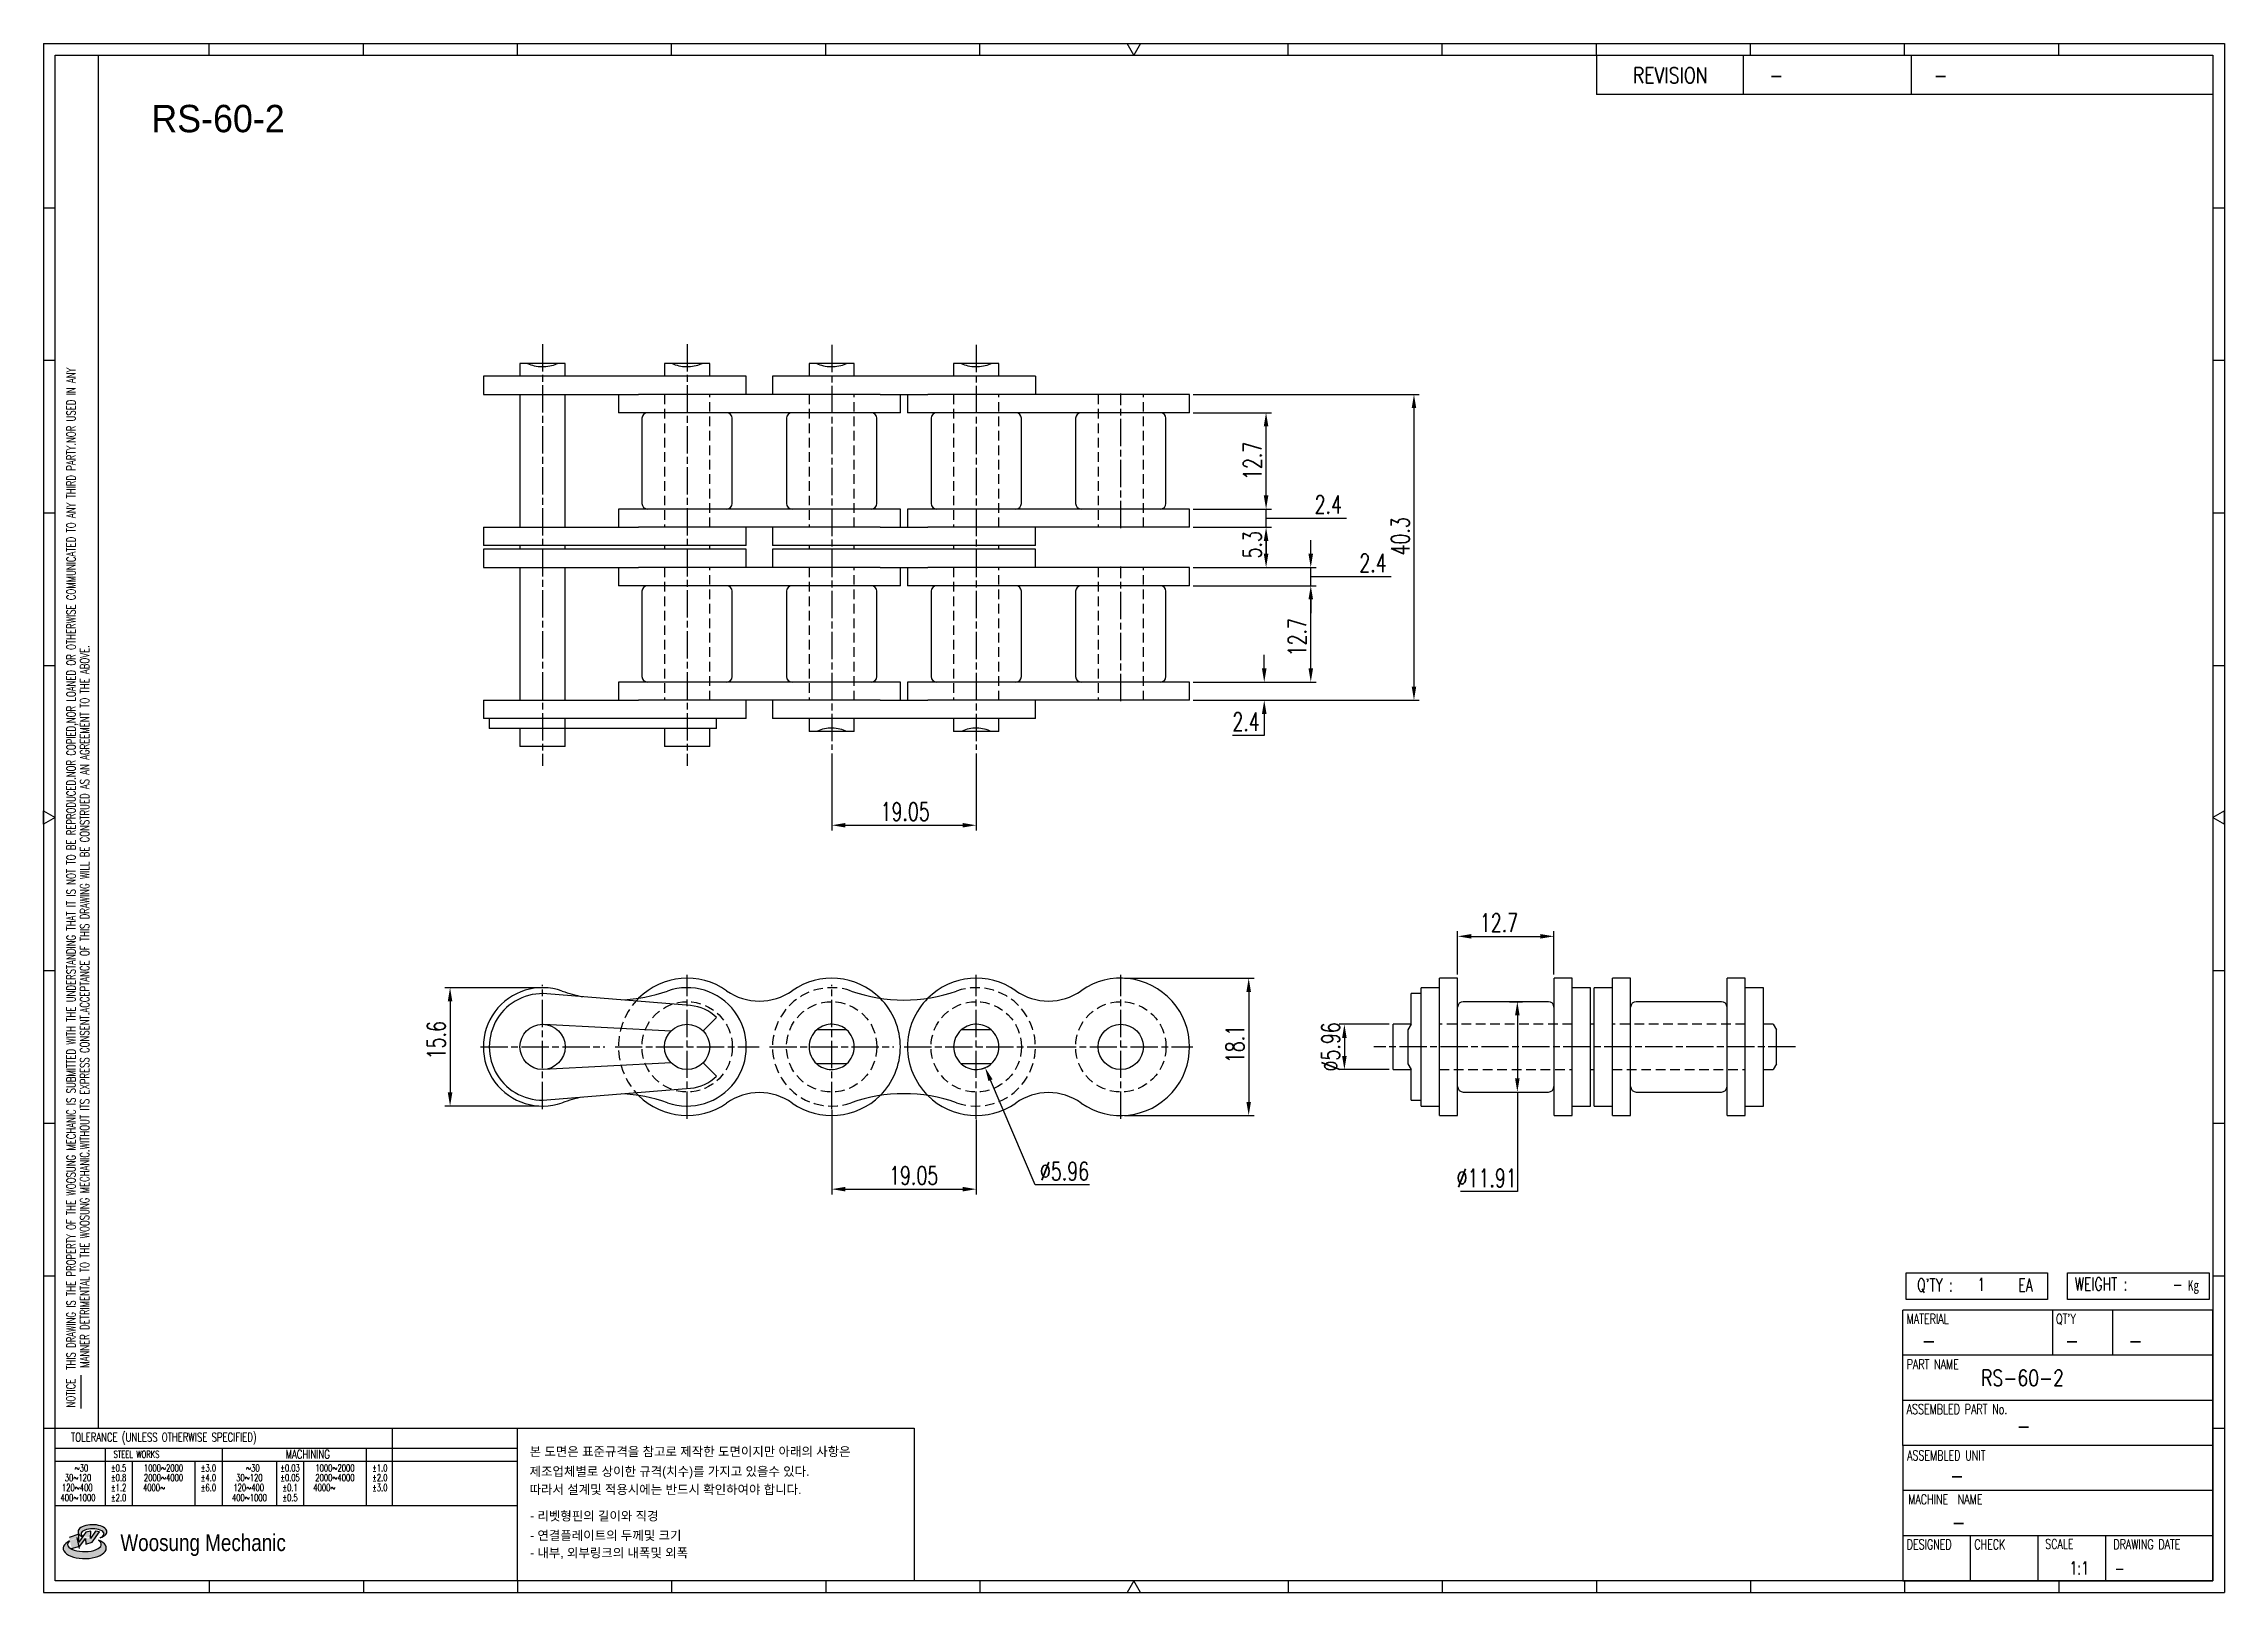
# Model space of a CAD drawing. Header units: millimetres. Extents: x 472 to 759, y -130 to 74.
import ezdxf
from ezdxf.enums import TextEntityAlignment as Align

# ---------------------------------------------------------------- set-up
doc = ezdxf.new("R2010")
doc.units = ezdxf.units.MM
doc.linetypes.add('AM_ISO08W050', pattern=[18, 12, -1.5, 3, -1.5])
doc.linetypes.add('HIDDEN', pattern=[9.525, 6.35, -3.175])
doc.layers.get('Defpoints').update_dxf_attribs({"color": 80})
doc.layers.add('CL1', color=140, linetype='AM_ISO08W050', lineweight=25)
for name, color, linetype in [('HID-01', 2, 'HIDDEN'), ('S-DIM', 7, 'Continuous'), ('TITLE', 7, 'Continuous'), ('도면레이아웃', 7, 'Continuous')]:
    doc.layers.add(name, color=color, linetype=linetype)
doc.styles.add('HAN', font='ROMANS.shx', dxfattribs={"width": 0.7, "bigfont": 'whgtxt.shx'})
doc.styles.add('HKD_ST2', font='romans.shx', dxfattribs={"width": 0.7, "height": 4, "bigfont": '@extfont2.shx'})
doc.styles.add('HSG', font='SIMPLEX.shx', dxfattribs={"width": 0.7, "bigfont": 'HSG.shx'})
doc.styles.add('MtXpl_', font='Gulim.ttf')
doc.styles.add('SLDTEXTSTYLE4', font='arial.ttf', dxfattribs={"width": 0.8})
doc.dimstyles.new('APP1.0', dxfattribs={"dimtxt": 2.4, "dimasz": 1.8, "dimexe": 0.7, "dimexo": 0.5, "dimgap": 0.6, "dimtad": 1, "dimtoh": 1, "dimrnd": 0.01, "dimzin": 9, "dimdsep": 46, "dimtxsty": 'HSG', "dimcen": 0, "dimclrd": 1, "dimclre": 1, "dimclrt": 256, "dimazin": 2, "dimtp": 1, "dimtm": 1, "dimtfac": 0.5, "dimtofl": 0, "dimtmove": 0, "dimatfit": 3, "dimfxl": 0, "dimtvp": 1, "dimtolj": 2, "dimlwd": -1, "dimlwe": -1, "dimarcsym": 0})

msp = doc.modelspace()

# ---------------------------------------------------------------- texts
at = {"color": 254, "style": 'MtXpl_'}
msp.add_text('RS-60-2 ', height=3.6081, dxfattribs=at).set_placement((485.826, 62.507))
at = {"style": 'HAN', "width": 0.8}
msp.add_text('RS-60-2 ', height=2.0817, dxfattribs=at).set_placement((726.938, -102.69))
at = {"color": 140, "style": 'MtXpl_'}
for s, p in [('본 도면은 표준규격을 참고로 제작한 도면이지만 아래의 사항은', (535.669, -111.952)), ('제조업체별로 상이한 규격(치수)를 가지고 있을수 있다.', (535.669, -114.569)), ('따라서 설계및 적용시에는 반드시 확인하여야 합니다.', (535.669, -116.954)), ('- 리벳형핀의 길이와 직경', (535.735, -120.445)), ('- 연결플레이트의 두께및 크기', (535.735, -123.005)), ('- 내부, 외부링크의 내폭및 외폭', (535.735, -125.302))]:
    msp.add_text(s, height=1.2027, dxfattribs=at).set_placement(p)

# ---------------------------------------------------------------- blocks, each defined once
blk = doc.blocks.new('MAST')
at = {"layer": '도면레이아웃'}
h = blk.add_hatch(color=10, dxfattribs=at)
h.paths.add_polyline_path([(1.544, 35.177), (1.554, 34.966), (1.779, 35.034), (2.054, 35.422), (1.908, 35.446), (1.728, 35.167), (1.741, 35.439), (1.547, 35.405), (1.292, 35.041), (1.295, 35.33), (0.943, 35.208), (1.03, 34.8), (1.336, 34.885)])
edge = h.paths.add_edge_path()
edge.add_ellipse((1.795, 35.421), major_axis=(-0.53, 0), ratio=0.487785, start_angle=122.36065, end_angle=403.39574)
edge.add_line((1.411, 35.244), (1.419, 35.261))
edge.add_ellipse((1.798, 35.344), major_axis=(-0.423, 0), ratio=0.444396, start_angle=131.58977, end_angle=386.19408, ccw=False)
edge = h.paths.add_edge_path()
edge.add_ellipse((1.512, 34.815), major_axis=(-0.793, 0), ratio=0.480113, start_angle=314.67633, end_angle=590.85213)
edge.add_ellipse((1.501, 34.958), major_axis=(-0.62, 0), ratio=0.43311, start_angle=331.7024, end_angle=574.42495, ccw=False)
at = {"color": 140}
for p, q in [((0, 90.118), (80.15, 90.118)), ((0, 90.118), (0, 33.191)), ((80.15, 90.118), (80.15, 33.191)), ((57.068, 89.693), (57.068, 88.246)), ((62.47, 89.693), (62.47, 88.246)), ((68.635, 89.693), (68.635, 88.246)), ((79.725, 88.246), (57.068, 88.246)), ((68.449, 43.961), (68.449, 44.936)), ((68.449, 44.936), (73.654, 44.936)), ((73.654, 44.936), (73.654, 43.961)), ((74.39, 43.961), (74.39, 44.936)), ((74.39, 44.936), (79.595, 44.936)), ((79.595, 44.936), (79.595, 43.961)), ((68.336, 38.59), (68.336, 43.563)), ((79.725, 43.563), (68.336, 43.563)), ((73.654, 43.961), (68.449, 43.961)), ((73.827, 43.563), (73.827, 41.905)), ((79.595, 43.961), (74.39, 43.961)), ((76.037, 43.563), (76.037, 41.905)), ((79.725, 38.59), (79.725, 43.563)), ((79.725, 41.905), (68.336, 41.905)), ((79.725, 40.248), (68.336, 40.248)), ((68.336, 38.59), (68.336, 33.616)), ((79.725, 38.59), (68.336, 38.59)), ((79.725, 33.616), (79.725, 38.59)), ((79.725, 36.932), (68.336, 36.932)), ((79.725, 35.274), (68.336, 35.274)), ((70.822, 33.616), (70.822, 35.274)), ((73.309, 33.616), (73.309, 35.274)), ((75.796, 33.616), (75.796, 35.274)), ((0, 33.191), (80.15, 33.191)), ((68.336, 33.616), (79.725, 33.616))]:
    blk.add_line(p, q, dxfattribs=at)
for p, q in [((6.089, 89.693), (6.089, 90.118)), ((11.753, 89.693), (11.753, 90.118)), ((17.418, 89.693), (17.418, 90.118)), ((23.082, 89.693), (23.082, 90.118)), ((28.746, 89.693), (28.746, 90.118)), ((34.411, 89.693), (34.411, 90.118)), ((45.739, 89.693), (45.739, 90.118)), ((51.404, 89.693), (51.404, 90.118)), ((57.068, 89.693), (57.068, 90.118)), ((62.732, 89.693), (62.732, 90.118)), ((68.397, 89.693), (68.397, 90.118)), ((74.061, 89.693), (74.061, 90.118)), ((0, 84.085), (0.425, 84.085)), ((79.725, 84.085), (80.15, 84.085)), ((0, 78.478), (0.425, 78.478)), ((79.725, 78.478), (80.15, 78.478)), ((0, 72.87), (0.425, 72.87)), ((79.725, 72.87), (80.15, 72.87)), ((0, 67.262), (0.425, 67.262)), ((79.725, 67.262), (80.15, 67.262)), ((0, 56.047), (0.425, 56.047)), ((79.725, 56.047), (80.15, 56.047)), ((0, 50.439), (0.425, 50.439)), ((79.725, 50.439), (80.15, 50.439)), ((0, 44.832), (0.425, 44.832)), ((79.725, 44.832), (80.15, 44.832)), ((1.377, 39.947), (1.377, 41.174)), ((0, 39.224), (0.425, 39.224)), ((79.725, 39.224), (80.15, 39.224)), ((6.089, 33.616), (6.089, 33.191)), ((11.753, 33.616), (11.753, 33.191)), ((17.418, 33.616), (17.418, 33.191)), ((23.082, 33.616), (23.082, 33.191)), ((28.746, 33.616), (28.746, 33.191)), ((34.411, 33.616), (34.411, 33.191)), ((45.739, 33.616), (45.739, 33.191)), ((51.404, 33.616), (51.404, 33.191)), ((57.068, 33.616), (57.068, 33.191)), ((62.732, 33.616), (62.732, 33.191)), ((68.397, 33.616), (68.397, 33.191)), ((74.061, 33.616), (74.061, 33.191))]:
    blk.add_line(p, q)
at = {"color": 2}
for p, q in [((2.017, 39.224), (2.017, 89.693)), ((0.425, 39.224), (17.418, 39.224)), ((0.425, 38.487), (17.418, 38.487)), ((2.257, 38.487), (2.257, 36.382)), ((6.557, 38.5), (6.557, 36.382)), ((11.857, 38.487), (11.857, 36.382)), ((12.816, 39.224), (12.816, 36.382)), ((17.418, 33.616), (17.418, 39.224)), ((0.425, 38.012), (17.418, 38.012)), ((3.257, 38.012), (3.257, 36.382)), ((5.557, 38.012), (5.557, 36.382)), ((8.557, 38.012), (8.557, 36.382)), ((9.557, 38.026), (9.557, 36.382)), ((0.425, 36.382), (17.418, 36.382))]:
    blk.add_line(p, q, dxfattribs=at)
for points in [[(40.075, 89.693), (39.83, 90.118), (40.32, 90.118)], [(0.425, 61.679), (0, 61.433), (0, 61.924)], [(79.725, 61.679), (80.15, 61.433), (80.15, 61.924)], [(40.075, 33.616), (39.83, 33.191), (40.32, 33.191)]]:
    blk.add_lwpolyline(points, close=True)
at = {"color": 140}
blk.add_lwpolyline([(0.425, 89.693), (79.725, 89.693), (79.725, 33.616), (0.425, 33.616)], close=True, dxfattribs=at)
at = {"layer": '도면레이아웃'}
for p, q in [((1.295, 35.33), (0.943, 35.208)), ((1.547, 35.405), (1.292, 35.041)), ((1.292, 35.041), (1.295, 35.33)), ((1.741, 35.439), (1.547, 35.405)), ((1.908, 35.446), (1.728, 35.167)), ((1.728, 35.167), (1.741, 35.439)), ((1.779, 35.034), (2.054, 35.422)), ((2.054, 35.422), (1.908, 35.446)), ((1.03, 34.8), (1.336, 34.885)), ((1.224, 35.208), (1.311, 34.8)), ((1.224, 35.208), (1.224, 35.208)), ((1.336, 34.885), (1.544, 35.177)), ((1.419, 35.261), (1.411, 35.244)), ((1.544, 35.177), (1.554, 34.966)), ((1.554, 34.966), (1.779, 35.034))]:
    blk.add_line(p, q, dxfattribs=at)
for centre, major_axis, ratio, start_param, end_param in [((1.795, 35.421), (-0.53, 0), 0.487785, 2.135596, 7.040584), ((1.798, 35.344), (-0.423, 0), 0.444396, 2.296675, 6.740358), ((1.512, 34.815), (-0.793, 0), 0.480113, 5.492138, 10.312315), ((1.501, 34.958), (-0.62, 0), 0.43311, 5.789299, 10.025607)]:
    blk.add_ellipse(centre, major_axis=major_axis, ratio=ratio, start_param=start_param, end_param=end_param, dxfattribs=at)
for s, height, style, width, p in [('REVISION', 0.5806, 'HAN', 0.8, (58.415, 88.664)), ('-', 0.581, 'HAN', 0.8, (63.426, 88.664)), ('-', 0.581, 'HAN', 0.8, (69.468, 88.664)), ("Q'TY : ", 0.4746, 'HKD_ST2', 0.7, (68.857, 44.253)), ('1', 0.475, 'HKD_ST2', 0.7, (71.071, 44.275)), ('EA', 0.4746, 'HKD_ST2', 0.7, (72.578, 44.253)), ('WEIGHT : ', 0.4746, 'HKD_ST2', 0.7, (74.65, 44.286)), ('-', 0.581, 'HAN', 0.8, (69.029, 42.157)), ('-', 0.581, 'HAN', 0.8, (74.289, 42.157)), ('-', 0.581, 'HAN', 0.8, (76.623, 42.157)), ('-', 0.581, 'HAN', 0.8, (72.515, 39.013)), ('-', 0.581, 'HAN', 0.8, (70.067, 37.189)), ('-', 0.581, 'HAN', 0.8, (70.126, 35.48)), ('1:1', 0.4746, 'HKD_ST2', 0.7, (74.458, 33.848)), ('-', 0.475, 'HKD_ST2', 0.7, (76.112, 33.837))]:
    blk.add_text(s, height=height, dxfattribs=dict(style=style, width=width)).set_placement(p)
at = {"color": 6, "style": 'HKD_ST2', "width": 0.7}
for s, p in [(' THIS DRAWING IS THE PROPERTY OF THE WOOSUNG MECHANIC IS SUBMITTED WITH THE UNDERSTANDING THAT IT IS NOT TO BE REPRODUCED.NOR COPIED,NOR LOANED OR OTHERWISE COMMUNICATED TO ANY THIRD PARTY.NOR USED IN ANY', (1.173, 41.217)), ('MANNER DETRIMENTAL TO THE WOOSUNG MECHANIC.WITHOUT ITS EXPRESS CONSENT.ACCEPTANCE OF THIS DRAWING WILL BE CONSTRUED AS AN AGREEMENT TO THE ABOVE.', (1.672, 41.447))]:
    blk.add_text(s, height=0.326266, rotation=90, dxfattribs=at).set_placement(p)
at = {"style": 'HKD_ST2', "width": 0.7}
blk.add_text('-', height=0.475, dxfattribs=at).set_placement((78.613, 44.286), align=Align.RIGHT)
at = {"color": 254, "style": 'HKD_ST2', "width": 0.7}
for s, height, p in [('MATERIAL', 0.3651, (68.474, 43.425)), ("QT'Y", 0.3651, (73.965, 43.425)), ('PART NAME', 0.3651, (68.474, 41.756)), ('ASSEMBLED PART No.', 0.36511, (68.474, 40.109)), ('ASSEMBLED UNIT', 0.36511, (68.49, 38.408)), ('MACHINE  NAME', 0.36511, (68.532, 36.794)), ('DESIGNED', 0.3651, (68.474, 35.136)), ('CHECK', 0.3651, (70.961, 35.136)), ('SCALE', 0.3651, (73.566, 35.153)), ('DRAWING DATE', 0.36511, (76.071, 35.141))]:
    blk.add_text(s, height=height, dxfattribs=at).set_placement(p, align=Align.TOP_LEFT)
at = {"style": 'HKD_ST2', "width": 0.7}
blk.add_text('NOTICE', height=0.3263, rotation=90, dxfattribs=at).set_placement((1.163, 39.988))
blk.add_text('TOLERANCE (UNLESS OTHERWISE SPECIFIED)', height=0.32627, dxfattribs=at).set_placement((4.417, 38.896), align=Align.MIDDLE_CENTER)
at = {"color": 4, "style": 'HKD_ST2', "width": 0.7}
for s, height, p in [('%%12630', 0.261, (1.389, 37.762)), ('1000%%1262000', 0.26101, (4.407, 37.762)), ('%%12630', 0.261, (7.689, 37.762)), ('1000%%1262000', 0.26101, (10.707, 37.762)), ('120%%126400', 0.26101, (1.237, 37.045)), ('30%%126120', 0.261, (1.263, 37.411)), ('4000%%126', 0.261, (4.061, 37.045)), ('2000%%1264000', 0.26101, (4.407, 37.411)), ('120%%126400', 0.26101, (7.537, 37.045)), ('30%%126120', 0.261, (7.563, 37.411)), ('4000%%126', 0.261, (10.321, 37.045)), ('2000%%1264000', 0.26101, (10.707, 37.411)), ('400%%1261000', 0.26101, (1.263, 36.67)), ('400%%1261000', 0.26101, (7.563, 36.67))]:
    blk.add_text(s, height=height, dxfattribs=at).set_placement(p, align=Align.MIDDLE_CENTER)
for s, height, p in [('%%P0.5', 0.261, (2.757, 37.762)), ('STEEL WORKS', 0.26101, (3.416, 38.268)), ('%%P3.0', 0.261, (6.057, 37.762)), ('%%P0.03', 0.261, (9.057, 37.762)), ('MACHINING', 0.3263, (9.707, 38.27)), ('%%P1.0', 0.261, (12.357, 37.762)), ('%%P0.8', 0.261, (2.757, 37.411)), ('%%P1.2', 0.261, (2.757, 37.045)), ('%%P4.0', 0.261, (6.057, 37.411)), ('%%P6.0', 0.261, (6.057, 37.045)), ('%%P0.05', 0.261, (9.057, 37.411)), ('%%P0.1', 0.261, (9.057, 37.045)), ('%%P2.0', 0.261, (12.357, 37.411)), ('%%P3.0', 0.261, (12.357, 37.045)), ('%%P2.0', 0.261, (2.757, 36.67)), ('%%P0.5', 0.261, (9.057, 36.67))]:
    blk.add_text(s, height=height, dxfattribs=at).set_placement(p, align=Align.MIDDLE)
at = {"color": 1, "style": 'SLDTEXTSTYLE4', "width": 0.8}
blk.add_text('Woosung Mechanic', height=0.61957, dxfattribs=at).set_placement((2.822, 34.711))
at = {"layer": 'TITLE', "width": 0.8}
blk.add_text('Kg', height=0.3789, dxfattribs=at).set_placement((78.807, 44.286))
blk = doc.blocks.new('*D2')
at = {"layer": 'Defpoints', "color": 0, "transparency": 16777216}
for p in [(622.63, -9.95), (632.48, -9.95), (622.63, -12.35)]:
    blk.add_point(p, dxfattribs=at)
at = {"layer": 'S-DIM', "color": 1, "transparency": 16777216}
for p, q in [((632.48, -8.15), (632.48, -6.35)), ((623.13, -9.95), (633.18, -9.95)), ((623.13, -12.35), (633.18, -12.35)), ((632.48, -14.15), (632.48, -16.98)), ((632.48, -16.98), (628.28, -16.98))]:
    blk.add_line(p, q, dxfattribs=at)
for points in [[(632.18, -8.15), (632.78, -8.15), (632.48, -9.95)], [(632.18, -14.15), (632.78, -14.15), (632.48, -12.35)]]:
    blk.add_solid(points, dxfattribs=at)
at = {"layer": 'S-DIM', "transparency": 16777216, "insert": (630.08, -15.18), "char_height": 2.4, "attachment_point": 5, "style": 'HSG'}
blk.add_mtext('\\A2;2.4', dxfattribs=at)
blk = doc.blocks.new('*D3')
at = {"layer": 'Defpoints', "color": 0, "transparency": 16777216}
for p in [(622.63, 2.75), (638.61, 2.75), (622.63, -9.95)]:
    blk.add_point(p, dxfattribs=at)
at = {"layer": 'S-DIM', "color": 1, "transparency": 16777216}
for p, q in [((623.13, 2.75), (639.31, 2.75)), ((638.61, -8.15), (638.61, 0.95)), ((623.13, -9.95), (639.31, -9.95))]:
    blk.add_line(p, q, dxfattribs=at)
for points in [[(638.31, 0.95), (638.91, 0.95), (638.61, 2.75)], [(638.31, -8.15), (638.91, -8.15), (638.61, -9.95)]]:
    blk.add_solid(points, dxfattribs=at)
at = {"layer": 'S-DIM', "transparency": 16777216, "insert": (636.81, -4.04), "char_height": 2.4, "attachment_point": 5, "rotation": 90, "style": 'HSG'}
blk.add_mtext('\\A2;12.7', dxfattribs=at)
blk = doc.blocks.new('*D4')
at = {"layer": 'Defpoints', "color": 0, "transparency": 16777216}
for p in [(622.63, 5.15), (638.61, 5.15), (622.63, 2.75)]:
    blk.add_point(p, dxfattribs=at)
at = {"layer": 'S-DIM', "color": 1, "transparency": 16777216}
for p, q in [((638.61, 6.95), (638.61, 8.75)), ((623.13, 5.15), (639.31, 5.15)), ((638.61, 2.75), (638.61, 5.15)), ((638.61, 3.95), (644.41, 3.95)), ((644.41, 3.95), (649.21, 3.95)), ((623.13, 2.75), (639.31, 2.75)), ((638.61, 0.95), (638.61, -0.85))]:
    blk.add_line(p, q, dxfattribs=at)
for points in [[(638.31, 6.95), (638.91, 6.95), (638.61, 5.15)], [(638.31, 0.95), (638.91, 0.95), (638.61, 2.75)]]:
    blk.add_solid(points, dxfattribs=at)
at = {"layer": 'S-DIM', "transparency": 16777216, "insert": (646.81, 5.75), "char_height": 2.4, "attachment_point": 5, "style": 'HSG'}
blk.add_mtext('\\A2;2.4', dxfattribs=at)
blk = doc.blocks.new('*D5')
at = {"layer": 'Defpoints', "color": 0, "transparency": 16777216}
for p in [(622.63, 10.45), (632.72, 10.45), (622.63, 5.15)]:
    blk.add_point(p, dxfattribs=at)
at = {"layer": 'S-DIM', "color": 1, "transparency": 16777216}
for p, q in [((623.13, 10.45), (633.42, 10.45)), ((632.72, 6.95), (632.72, 8.65)), ((623.13, 5.15), (633.42, 5.15))]:
    blk.add_line(p, q, dxfattribs=at)
for points in [[(632.42, 8.65), (633.02, 8.65), (632.72, 10.45)], [(632.42, 6.95), (633.02, 6.95), (632.72, 5.15)]]:
    blk.add_solid(points, dxfattribs=at)
at = {"layer": 'S-DIM', "transparency": 16777216, "insert": (630.92, 8.14), "char_height": 2.4, "attachment_point": 5, "rotation": 90, "style": 'HSG'}
blk.add_mtext('\\A2;5.3', dxfattribs=at)
blk = doc.blocks.new('*D6')
at = {"layer": 'Defpoints', "color": 0, "transparency": 16777216}
for p in [(622.63, 12.85), (632.72, 12.85), (622.63, 10.45)]:
    blk.add_point(p, dxfattribs=at)
at = {"layer": 'S-DIM', "color": 1, "transparency": 16777216}
for p, q in [((632.72, 14.65), (632.72, 16.45)), ((623.13, 12.85), (633.42, 12.85)), ((632.72, 10.45), (632.72, 12.85)), ((632.72, 11.65), (638.52, 11.65)), ((638.52, 11.65), (643.32, 11.65)), ((623.13, 10.45), (633.42, 10.45)), ((632.72, 8.65), (632.72, 6.85))]:
    blk.add_line(p, q, dxfattribs=at)
for points in [[(632.42, 14.65), (633.02, 14.65), (632.72, 12.85)], [(632.42, 8.65), (633.02, 8.65), (632.72, 10.45)]]:
    blk.add_solid(points, dxfattribs=at)
at = {"layer": 'S-DIM', "transparency": 16777216, "insert": (640.92, 13.45), "char_height": 2.4, "attachment_point": 5, "style": 'HSG'}
blk.add_mtext('\\A2;2.4', dxfattribs=at)
blk = doc.blocks.new('*D7')
at = {"layer": 'Defpoints', "color": 0, "transparency": 16777216}
for p in [(622.63, 25.55), (632.72, 25.55), (622.63, 12.85)]:
    blk.add_point(p, dxfattribs=at)
at = {"layer": 'S-DIM', "color": 1, "transparency": 16777216}
for p, q in [((623.13, 25.55), (633.42, 25.55)), ((632.72, 14.65), (632.72, 23.75)), ((623.13, 12.85), (633.42, 12.85))]:
    blk.add_line(p, q, dxfattribs=at)
for points in [[(632.42, 23.75), (633.02, 23.75), (632.72, 25.55)], [(632.42, 14.65), (633.02, 14.65), (632.72, 12.85)]]:
    blk.add_solid(points, dxfattribs=at)
at = {"layer": 'S-DIM', "transparency": 16777216, "insert": (630.92, 19.2), "char_height": 2.4, "attachment_point": 5, "rotation": 90, "style": 'HSG'}
blk.add_mtext('\\A2;12.7', dxfattribs=at)
blk = doc.blocks.new('*D8')
at = {"layer": 'Defpoints', "color": 0, "transparency": 16777216}
for p in [(622.63, 27.95), (622.63, -12.35), (652.21, -12.35)]:
    blk.add_point(p, dxfattribs=at)
at = {"layer": 'S-DIM', "color": 1, "transparency": 16777216}
for p, q in [((623.13, 27.95), (652.91, 27.95)), ((652.21, 26.15), (652.21, -10.55)), ((623.13, -12.35), (652.91, -12.35))]:
    blk.add_line(p, q, dxfattribs=at)
for points in [[(651.91, 26.15), (652.51, 26.15), (652.21, 27.95)], [(651.91, -10.55), (652.51, -10.55), (652.21, -12.35)]]:
    blk.add_solid(points, dxfattribs=at)
at = {"layer": 'S-DIM', "transparency": 16777216, "insert": (650.41, 9.25), "char_height": 2.4, "attachment_point": 5, "rotation": 90, "style": 'HSG'}
blk.add_mtext('\\A2;40.3', dxfattribs=at)
blk = doc.blocks.new('*D9')
at = {"layer": 'Defpoints', "color": 0, "transparency": 16777216}
for p in [(575.48, -18.88), (594.53, -18.88), (594.53, -28.82)]:
    blk.add_point(p, dxfattribs=at)
at = {"layer": 'S-DIM', "color": 1, "transparency": 16777216}
for p, q in [((575.48, -19.38), (575.48, -29.52)), ((594.53, -19.38), (594.53, -29.52)), ((577.28, -28.82), (592.73, -28.82))]:
    blk.add_line(p, q, dxfattribs=at)
for points in [[(577.28, -28.52), (577.28, -29.12), (575.48, -28.82)], [(592.73, -28.52), (592.73, -29.12), (594.53, -28.82)]]:
    blk.add_solid(points, dxfattribs=at)
at = {"layer": 'S-DIM', "transparency": 16777216, "insert": (585.16, -27.02), "char_height": 2.4, "attachment_point": 5, "style": 'HSG'}
blk.add_mtext('\\A2;19.05', dxfattribs=at)
blk = doc.blocks.new('*D10')
at = {"layer": 'Defpoints', "color": 0, "transparency": 16777216}
for p in [(575.48, -65.83), (594.53, -67.08), (594.53, -76.78)]:
    blk.add_point(p, dxfattribs=at)
at = {"layer": 'S-DIM', "color": 1, "transparency": 16777216}
for p, q in [((575.48, -66.33), (575.48, -77.48)), ((594.53, -67.58), (594.53, -77.48)), ((577.28, -76.78), (592.73, -76.78))]:
    blk.add_line(p, q, dxfattribs=at)
for points in [[(577.28, -76.48), (577.28, -77.08), (575.48, -76.78)], [(592.73, -76.48), (592.73, -77.08), (594.53, -76.78)]]:
    blk.add_solid(points, dxfattribs=at)
at = {"layer": 'S-DIM', "transparency": 16777216, "insert": (586.28, -74.98), "char_height": 2.4, "attachment_point": 5, "style": 'HSG'}
blk.add_mtext('\\A2;19.05', dxfattribs=at)
blk = doc.blocks.new('*D11')
at = {"layer": 'Defpoints', "color": 0, "transparency": 16777216}
for p in [(593.36, -55.29), (595.7, -60.77)]:
    blk.add_point(p, dxfattribs=at)
at = {"layer": 'S-DIM', "color": 1, "transparency": 16777216}
for p, q in [((602.28, -76.21), (596.4, -62.42)), ((609.44, -76.21), (602.28, -76.21))]:
    blk.add_line(p, q, dxfattribs=at)
blk.add_arc((594.53, -58.03), 2.98, 279.6414, 301.7962, dxfattribs=at)
blk.add_solid([(596.68, -62.31), (596.13, -62.54), (595.7, -60.77)], dxfattribs=at)
at = {"layer": 'S-DIM', "transparency": 16777216, "insert": (606.16, -74.41), "char_height": 2.4, "attachment_point": 5, "style": 'HSG'}
blk.add_mtext('\\A2;∅5.96', dxfattribs=at)
blk = doc.blocks.new('*D12')
at = {"layer": 'Defpoints', "color": 0, "transparency": 16777216}
for p in [(613.58, -48.98), (613.58, -67.08), (630.43, -67.08)]:
    blk.add_point(p, dxfattribs=at)
at = {"layer": 'S-DIM', "color": 1, "transparency": 16777216}
for p, q in [((614.08, -48.98), (631.13, -48.98)), ((630.43, -50.78), (630.43, -65.28)), ((614.08, -67.08), (631.13, -67.08))]:
    blk.add_line(p, q, dxfattribs=at)
for points in [[(630.13, -50.78), (630.73, -50.78), (630.43, -48.98)], [(630.13, -65.28), (630.73, -65.28), (630.43, -67.08)]]:
    blk.add_solid(points, dxfattribs=at)
at = {"layer": 'S-DIM', "transparency": 16777216, "insert": (628.63, -57.66), "char_height": 2.4, "attachment_point": 5, "rotation": 90, "style": 'HSG'}
blk.add_mtext('\\A2;18.1', dxfattribs=at)
blk = doc.blocks.new('*D13')
at = {"layer": 'Defpoints', "color": 0, "transparency": 16777216}
for p in [(537.38, -50.23), (525.19, -65.83), (537.38, -65.83)]:
    blk.add_point(p, dxfattribs=at)
at = {"layer": 'S-DIM', "color": 1, "transparency": 16777216}
for p, q in [((536.88, -50.23), (524.49, -50.23)), ((525.19, -52.03), (525.19, -64.03)), ((536.88, -65.83), (524.49, -65.83))]:
    blk.add_line(p, q, dxfattribs=at)
for points in [[(524.89, -52.03), (525.49, -52.03), (525.19, -50.23)], [(524.89, -64.03), (525.49, -64.03), (525.19, -65.83)]]:
    blk.add_solid(points, dxfattribs=at)
at = {"layer": 'S-DIM', "transparency": 16777216, "insert": (523.39, -57.15), "char_height": 2.4, "attachment_point": 5, "rotation": 90, "style": 'HSG'}
blk.add_mtext('\\A2;15.6', dxfattribs=at)
blk = doc.blocks.new('*D14')
at = {"layer": 'Defpoints', "color": 0, "transparency": 16777216}
for p in [(649.46, -55.05), (643.04, -61.01), (649.46, -61.01)]:
    blk.add_point(p, dxfattribs=at)
at = {"layer": 'S-DIM', "color": 1, "transparency": 16777216}
for p, q in [((648.96, -55.05), (642.34, -55.05)), ((643.04, -56.85), (643.04, -59.21)), ((648.96, -61.01), (642.34, -61.01))]:
    blk.add_line(p, q, dxfattribs=at)
for points in [[(642.74, -56.85), (643.34, -56.85), (643.04, -55.05)], [(642.74, -59.21), (643.34, -59.21), (643.04, -61.01)]]:
    blk.add_solid(points, dxfattribs=at)
at = {"layer": 'S-DIM', "transparency": 16777216, "insert": (641.24, -58.03), "char_height": 2.4, "attachment_point": 5, "rotation": 90, "style": 'HSG'}
blk.add_mtext('\\A2;%%c5.96', dxfattribs=at)
blk = doc.blocks.new('*D15')
at = {"layer": 'Defpoints', "color": 0, "transparency": 16777216}
for p in [(664.31, -52.07), (664.31, -63.98), (665.83, -63.98)]:
    blk.add_point(p, dxfattribs=at)
at = {"layer": 'S-DIM', "color": 1, "transparency": 16777216}
for p, q in [((664.81, -52.07), (666.53, -52.07)), ((665.83, -53.87), (665.83, -62.18)), ((664.81, -63.98), (666.53, -63.98)), ((665.83, -63.98), (665.83, -77.1)), ((665.83, -77.1), (658.35, -77.1))]:
    blk.add_line(p, q, dxfattribs=at)
for points in [[(665.53, -53.87), (666.13, -53.87), (665.83, -52.07)], [(665.53, -62.18), (666.13, -62.18), (665.83, -63.98)]]:
    blk.add_solid(points, dxfattribs=at)
at = {"layer": 'S-DIM', "transparency": 16777216, "insert": (661.79, -75.3), "char_height": 2.4, "attachment_point": 5, "style": 'HSG'}
blk.add_mtext('\\A2;%%c11.91', dxfattribs=at)
blk = doc.blocks.new('*D16')
at = {"layer": 'Defpoints', "color": 0, "transparency": 16777216}
for p in [(670.66, -43.46), (657.96, -48.98), (670.66, -48.98)]:
    blk.add_point(p, dxfattribs=at)
at = {"layer": 'S-DIM', "color": 1, "transparency": 16777216}
for p, q in [((657.96, -48.48), (657.96, -42.76)), ((670.66, -48.48), (670.66, -42.76)), ((659.76, -43.46), (668.86, -43.46))]:
    blk.add_line(p, q, dxfattribs=at)
for points in [[(659.76, -43.16), (659.76, -43.76), (657.96, -43.46)], [(668.86, -43.16), (668.86, -43.76), (670.66, -43.46)]]:
    blk.add_solid(points, dxfattribs=at)
at = {"layer": 'S-DIM', "transparency": 16777216, "insert": (663.41, -41.66), "char_height": 2.4, "attachment_point": 5, "style": 'HSG'}
blk.add_mtext('\\A2;12.7', dxfattribs=at)

# ---------------------------------------------------------------- dimensions: what is measured, and where the dimension line sits
at = {"layer": 'S-DIM'}
for base, p1, p2, picture, middle in [((652.213, -12.355), (622.626, 27.945), (622.626, -12.355), '*D8', (652.213, 9.254)), ((632.716, 10.445), (622.626, 5.145), (622.626, 10.445), '*D5', (632.716, 8.137)), ((638.613, 2.745), (622.626, -9.955), (622.626, 2.745), '*D3', (638.613, -4.037)), ((632.475, -9.955), (622.626, -12.355), (622.626, -9.955), '*D2', (630.075, -16.983)), ((525.186, -65.826), (537.376, -50.226), (537.376, -65.826), '*D13', (525.186, -57.15)), ((630.433, -67.076), (613.576, -48.976), (613.576, -67.076), '*D12', (630.433, -57.656))]:
    dim = msp.add_linear_dim(base=base, p1=p1, p2=p2, angle=90, dimstyle='APP1.0', dxfattribs=at)
    dim.commit()
    dim.dimension.update_dxf_attribs({"geometry": picture, "text_midpoint": middle, "dimtype": 128})
for base, p1, p2, picture, middle in [((632.716, 25.545), (622.626, 12.845), (622.626, 25.545), '*D7', (630.916, 19.195)), ((632.716, 12.845), (622.626, 10.445), (622.626, 12.845), '*D6', (639.116, 13.445)), ((638.613, 5.145), (622.626, 2.745), (622.626, 5.145), '*D4', (645.013, 5.745))]:
    dim = msp.add_linear_dim(base=base, p1=p1, p2=p2, angle=90, dimstyle='APP1.0', override={"dimtmove": 1}, dxfattribs=at)
    dim.commit()
    dim.dimension.update_dxf_attribs({"geometry": picture, "text_midpoint": middle})
for base, p1, p2, picture, middle in [((594.526, -28.816), (575.476, -18.88), (594.526, -18.88), '*D9', (585.162, -28.816)), ((670.662, -43.463), (657.962, -48.976), (670.662, -48.976), '*D16', (663.41, -43.463)), ((594.526, -76.775), (575.476, -65.826), (594.526, -67.076), '*D10', (586.281, -76.775))]:
    dim = msp.add_linear_dim(base=base, p1=p1, p2=p2, dimstyle='APP1.0', dxfattribs=at)
    dim.commit()
    dim.dimension.update_dxf_attribs({"geometry": picture, "text_midpoint": middle, "dimtype": 128})
for base, p1, p2, picture, middle in [((643.036, -61.006), (649.462, -55.046), (649.462, -61.006), '*D14', (643.036, -58.026)), ((665.83, -63.981), (664.312, -52.071), (664.312, -63.981), '*D15', (661.79, -77.097))]:
    dim = msp.add_linear_dim(base=base, p1=p1, p2=p2, angle=90, text='%%c<>', dimstyle='APP1.0', dxfattribs=at)
    dim.commit()
    dim.dimension.update_dxf_attribs({"geometry": picture, "text_midpoint": middle, "dimtype": 128})
dim = msp.add_diameter_dim_2p(p1=(593.357, -55.285), p2=(595.695, -60.767), dimstyle='APP1.0', dxfattribs=at)
dim.commit()
dim.dimension.update_dxf_attribs({"geometry": '*D11', "text_midpoint": (606.16, -76.206), "dimtype": 131})

# ---------------------------------------------------------------- linework, layer by layer
for p, q in [((534.396, 32.045), (534.396, 30.345)), ((540.356, 32.045), (534.396, 32.045)), ((535.405, 32.045), (535.607, 31.951)), ((535.607, 31.951), (535.823, 31.867)), ((535.823, 31.867), (536.051, 31.795)), ((536.051, 31.795), (536.288, 31.734)), ((536.288, 31.734), (536.534, 31.685)), ((536.534, 31.685), (536.787, 31.649)), ((536.787, 31.649), (537.043, 31.626)), ((537.043, 31.626), (537.303, 31.616)), ((537.303, 31.616), (537.563, 31.619)), ((537.563, 31.619), (537.821, 31.635)), ((537.821, 31.635), (538.076, 31.663)), ((538.076, 31.663), (538.326, 31.705)), ((538.326, 31.705), (538.569, 31.759)), ((538.569, 31.759), (538.802, 31.825)), ((538.802, 31.825), (539.025, 31.903)), ((539.025, 31.903), (539.235, 31.991)), ((539.235, 31.991), (539.347, 32.045)), ((540.356, 30.345), (540.356, 32.045)), ((553.446, 32.045), (553.446, 30.345)), ((559.406, 32.045), (553.446, 32.045)), ((554.455, 32.045), (554.657, 31.951)), ((554.657, 31.951), (554.873, 31.867)), ((554.873, 31.867), (555.101, 31.795)), ((555.101, 31.795), (555.338, 31.734)), ((555.338, 31.734), (555.584, 31.685)), ((555.584, 31.685), (555.837, 31.649)), ((555.837, 31.649), (556.093, 31.626)), ((556.093, 31.626), (556.353, 31.616)), ((556.353, 31.616), (556.613, 31.619)), ((556.613, 31.619), (556.871, 31.635)), ((556.871, 31.635), (557.126, 31.663)), ((557.126, 31.663), (557.376, 31.705)), ((557.376, 31.705), (557.619, 31.759)), ((557.619, 31.759), (557.852, 31.825)), ((557.852, 31.825), (558.075, 31.903)), ((558.075, 31.903), (558.285, 31.991)), ((558.285, 31.991), (558.397, 32.045)), ((559.406, 30.345), (559.406, 32.045)), ((572.496, 32.045), (572.496, 30.345)), ((578.456, 32.045), (572.496, 32.045)), ((573.505, 32.045), (573.707, 31.951)), ((573.707, 31.951), (573.923, 31.867)), ((573.923, 31.867), (574.151, 31.795)), ((574.151, 31.795), (574.388, 31.734)), ((574.388, 31.734), (574.634, 31.685)), ((574.634, 31.685), (574.887, 31.649)), ((574.887, 31.649), (575.143, 31.626)), ((575.143, 31.626), (575.403, 31.616)), ((575.403, 31.616), (575.663, 31.619)), ((575.663, 31.619), (575.921, 31.635)), ((575.921, 31.635), (576.176, 31.663)), ((576.176, 31.663), (576.426, 31.705)), ((576.426, 31.705), (576.669, 31.759)), ((576.669, 31.759), (576.902, 31.825)), ((576.902, 31.825), (577.125, 31.903)), ((577.125, 31.903), (577.335, 31.991)), ((577.335, 31.991), (577.447, 32.045)), ((578.456, 30.345), (578.456, 32.045)), ((591.546, 32.045), (591.546, 30.345)), ((597.506, 32.045), (591.546, 32.045)), ((592.555, 32.045), (592.757, 31.951)), ((592.757, 31.951), (592.973, 31.867)), ((592.973, 31.867), (593.201, 31.795)), ((593.201, 31.795), (593.438, 31.734)), ((593.438, 31.734), (593.684, 31.685)), ((593.684, 31.685), (593.937, 31.649)), ((593.937, 31.649), (594.193, 31.626)), ((594.193, 31.626), (594.453, 31.616)), ((594.453, 31.616), (594.713, 31.619)), ((594.713, 31.619), (594.971, 31.635)), ((594.971, 31.635), (595.226, 31.663)), ((595.226, 31.663), (595.476, 31.705)), ((595.476, 31.705), (595.719, 31.759)), ((595.719, 31.759), (595.952, 31.825)), ((595.952, 31.825), (596.175, 31.903)), ((596.175, 31.903), (596.385, 31.991)), ((596.385, 31.991), (596.497, 32.045)), ((597.506, 30.345), (597.506, 32.045)), ((564.226, 30.345), (529.576, 30.345)), ((529.576, 30.345), (529.576, 27.945)), ((564.226, 27.945), (564.226, 30.345)), ((602.326, 30.345), (567.676, 30.345)), ((567.676, 30.345), (567.676, 27.945)), ((602.326, 30.345), (602.326, 27.945)), ((529.576, 27.945), (550.038, 27.945)), ((534.396, 27.945), (534.396, 10.445)), ((540.356, 10.445), (540.356, 27.945)), ((547.376, 27.945), (547.376, 25.545)), ((581.864, 27.945), (550.038, 27.945)), ((581.864, 27.945), (588.138, 27.945)), ((584.526, 25.545), (584.526, 27.945)), ((585.476, 27.945), (585.476, 25.545)), ((622.626, 27.945), (588.138, 27.945)), ((622.626, 25.545), (622.626, 27.945)), ((584.526, 25.545), (547.376, 25.545)), ((550.471, 24.807), (550.471, 13.584)), ((562.381, 13.584), (562.381, 24.807)), ((569.521, 24.807), (569.521, 13.584)), ((581.431, 13.584), (581.431, 24.807)), ((622.626, 25.545), (585.476, 25.545)), ((588.571, 24.807), (588.571, 13.584)), ((600.481, 13.584), (600.481, 24.807)), ((607.621, 24.807), (607.621, 13.584)), ((619.531, 13.584), (619.531, 24.807)), ((584.526, 12.845), (547.376, 12.845)), ((547.376, 12.845), (547.376, 10.445)), ((584.526, 10.445), (584.526, 12.845)), ((622.626, 12.845), (585.476, 12.845)), ((585.476, 12.845), (585.476, 10.445)), ((622.626, 10.445), (622.626, 12.845)), ((529.576, 10.445), (550.038, 10.445)), ((529.576, 10.445), (529.576, 8.045)), ((581.864, 10.445), (550.038, 10.445)), ((564.226, 8.045), (564.226, 10.445)), ((567.676, 10.445), (567.676, 8.045)), ((581.864, 10.445), (588.138, 10.445)), ((622.626, 10.445), (588.138, 10.445)), ((602.326, 8.045), (602.326, 10.445)), ((564.226, 8.045), (529.576, 8.045)), ((564.226, 7.545), (529.576, 7.545)), ((529.576, 7.545), (529.576, 5.145)), ((534.396, 8.045), (534.396, 7.545)), ((540.356, 7.545), (540.356, 8.045)), ((553.446, 8.045), (553.446, 7.545)), ((559.406, 7.545), (559.406, 8.045)), ((564.226, 5.145), (564.226, 7.545)), ((602.326, 8.045), (567.676, 8.045)), ((602.326, 7.545), (567.676, 7.545)), ((567.676, 7.545), (567.676, 5.145)), ((572.496, 8.045), (572.496, 7.545)), ((578.456, 7.545), (578.456, 8.045)), ((591.546, 8.045), (591.546, 7.545)), ((597.506, 7.545), (597.506, 8.045)), ((602.326, 5.145), (602.326, 7.545)), ((529.576, 5.145), (550.038, 5.145)), ((534.396, 5.145), (534.396, -12.355)), ((540.356, -12.355), (540.356, 5.145)), ((547.376, 5.145), (547.376, 2.745)), ((581.864, 5.145), (550.038, 5.145)), ((581.864, 5.145), (588.138, 5.145)), ((584.526, 2.745), (584.526, 5.145)), ((585.476, 5.145), (585.476, 2.745)), ((622.626, 5.145), (588.138, 5.145)), ((622.626, 2.745), (622.626, 5.145)), ((584.526, 2.745), (547.376, 2.745)), ((550.471, 2.007), (550.471, -9.216)), ((562.381, -9.216), (562.381, 2.007)), ((569.521, 2.007), (569.521, -9.216)), ((581.431, -9.216), (581.431, 2.007)), ((622.626, 2.745), (585.476, 2.745)), ((588.571, 2.007), (588.571, -9.216)), ((600.481, -9.216), (600.481, 2.007)), ((607.621, 2.007), (607.621, -9.216)), ((619.531, -9.216), (619.531, 2.007)), ((584.526, -9.955), (547.376, -9.955)), ((547.376, -9.955), (547.376, -12.355)), ((584.526, -12.355), (584.526, -9.955)), ((622.626, -9.955), (585.476, -9.955)), ((585.476, -9.955), (585.476, -12.355)), ((622.626, -12.355), (622.626, -9.955)), ((529.576, -12.355), (550.038, -12.355)), ((529.576, -12.355), (529.576, -14.755)), ((581.864, -12.355), (550.038, -12.355)), ((564.226, -14.755), (564.226, -12.355)), ((567.676, -12.355), (567.676, -14.755)), ((581.864, -12.355), (588.138, -12.355)), ((622.626, -12.355), (588.138, -12.355)), ((602.326, -14.755), (602.326, -12.355)), ((564.226, -14.755), (529.576, -14.755)), ((530.356, -14.755), (530.356, -16.088)), ((560.287, -16.088), (530.356, -16.088)), ((534.396, -16.088), (534.396, -18.455)), ((540.356, -16.088), (540.356, -14.755)), ((540.356, -18.455), (540.356, -16.088)), ((553.446, -16.088), (553.446, -18.455)), ((559.406, -18.455), (559.406, -16.088)), ((560.287, -16.088), (560.287, -14.755)), ((602.326, -14.755), (567.676, -14.755)), ((572.496, -14.755), (572.496, -16.455)), ((578.456, -16.455), (572.496, -16.455)), ((573.617, -16.4), (573.505, -16.455)), ((573.827, -16.312), (573.617, -16.4)), ((574.05, -16.234), (573.827, -16.312)), ((574.283, -16.168), (574.05, -16.234)), ((574.526, -16.114), (574.283, -16.168)), ((574.776, -16.073), (574.526, -16.114)), ((575.031, -16.044), (574.776, -16.073)), ((575.289, -16.028), (575.031, -16.044)), ((575.549, -16.025), (575.289, -16.028)), ((575.809, -16.035), (575.549, -16.025)), ((576.066, -16.058), (575.809, -16.035)), ((576.318, -16.095), (576.066, -16.058)), ((576.564, -16.143), (576.318, -16.095)), ((576.802, -16.204), (576.564, -16.143)), ((577.029, -16.277), (576.802, -16.204)), ((577.245, -16.36), (577.029, -16.277)), ((577.447, -16.455), (577.245, -16.36)), ((578.456, -16.455), (578.456, -14.755)), ((591.546, -14.755), (591.546, -16.455)), ((597.506, -16.455), (591.546, -16.455)), ((592.667, -16.4), (592.555, -16.455)), ((592.877, -16.312), (592.667, -16.4)), ((593.1, -16.234), (592.877, -16.312)), ((593.333, -16.168), (593.1, -16.234)), ((593.576, -16.114), (593.333, -16.168)), ((593.826, -16.073), (593.576, -16.114)), ((594.081, -16.044), (593.826, -16.073)), ((594.339, -16.028), (594.081, -16.044)), ((594.599, -16.025), (594.339, -16.028)), ((594.859, -16.035), (594.599, -16.025)), ((595.116, -16.058), (594.859, -16.035)), ((595.368, -16.095), (595.116, -16.058)), ((595.614, -16.143), (595.368, -16.095)), ((595.852, -16.204), (595.614, -16.143)), ((596.079, -16.277), (595.852, -16.204)), ((596.295, -16.36), (596.079, -16.277)), ((596.497, -16.455), (596.295, -16.36)), ((597.506, -16.455), (597.506, -14.755)), ((540.356, -18.455), (534.396, -18.455)), ((559.406, -18.455), (553.446, -18.455)), ((556.873, -52.584), (537.951, -51.03)), ((653.162, -51.006), (651.829, -51.006)), ((651.829, -55.156), (651.829, -51.006)), ((655.562, -50.226), (653.162, -50.226)), ((653.162, -65.826), (653.162, -50.226)), ((657.962, -48.976), (655.562, -48.976)), ((655.562, -67.076), (655.562, -48.976)), ((657.962, -67.076), (657.962, -48.976)), ((673.062, -48.976), (670.662, -48.976)), ((670.662, -67.076), (670.662, -48.976)), ((673.062, -67.076), (673.062, -48.976)), ((675.462, -50.226), (673.062, -50.226)), ((675.462, -65.826), (675.462, -50.226)), ((678.362, -50.226), (675.962, -50.226)), ((675.962, -65.826), (675.962, -50.226)), ((680.762, -48.976), (678.362, -48.976)), ((678.362, -67.076), (678.362, -48.976)), ((680.762, -67.076), (680.762, -48.976)), ((695.862, -48.976), (693.462, -48.976)), ((693.462, -67.076), (693.462, -48.976)), ((695.862, -67.076), (695.862, -48.976)), ((698.262, -50.226), (695.862, -50.226)), ((698.262, -65.826), (698.262, -50.226)), ((558.533, -55.919), (560.287, -54.165)), ((669.923, -52.071), (658.7, -52.071)), ((692.723, -52.071), (681.5, -52.071)), ((537.53, -55.05), (554.319, -55.919)), ((577.447, -55.791), (573.505, -55.791)), ((596.497, -55.791), (592.555, -55.791)), ((649.462, -61.006), (649.462, -55.046)), ((651.829, -55.046), (649.462, -55.046)), ((651.462, -55.791), (651.892, -55.046)), ((651.462, -60.261), (651.462, -55.791)), ((675.962, -55.046), (675.462, -55.046)), ((699.532, -55.046), (698.262, -55.046)), ((699.532, -55.046), (699.962, -55.791)), ((699.962, -60.261), (699.962, -55.791)), ((554.319, -60.133), (537.53, -61.002)), ((560.287, -61.887), (558.533, -60.133)), ((577.447, -60.261), (573.505, -60.261)), ((596.497, -60.261), (592.555, -60.261)), ((651.892, -61.006), (651.462, -60.261)), ((699.962, -60.261), (699.532, -61.006)), ((649.462, -61.006), (651.829, -61.006)), ((651.829, -65.046), (651.829, -60.896)), ((675.462, -61.006), (675.962, -61.006)), ((698.262, -61.006), (699.532, -61.006)), ((537.951, -65.023), (556.873, -63.468)), ((651.829, -65.046), (653.162, -65.046)), ((653.162, -65.826), (655.562, -65.826)), ((658.7, -63.981), (669.923, -63.981)), ((673.062, -65.826), (675.462, -65.826)), ((675.962, -65.826), (678.362, -65.826)), ((681.5, -63.981), (692.723, -63.981)), ((695.862, -65.826), (698.262, -65.826)), ((655.562, -67.076), (657.962, -67.076)), ((670.662, -67.076), (673.062, -67.076)), ((678.362, -67.076), (680.762, -67.076)), ((693.462, -67.076), (695.862, -67.076))]:
    msp.add_line(p, q)
for points in [[(577.447, -55.791), (577.245, -55.628), (577.029, -55.483), (576.802, -55.357), (576.564, -55.252), (576.318, -55.168), (576.066, -55.105), (575.809, -55.065), (575.549, -55.047), (575.289, -55.052), (575.031, -55.08), (574.776, -55.13), (574.526, -55.202), (574.283, -55.295), (574.05, -55.41), (573.827, -55.544), (573.617, -55.697), (573.505, -55.791)], [(596.497, -55.791), (596.295, -55.628), (596.079, -55.483), (595.852, -55.357), (595.614, -55.252), (595.368, -55.168), (595.116, -55.105), (594.859, -55.065), (594.599, -55.047), (594.339, -55.052), (594.081, -55.08), (593.826, -55.13), (593.576, -55.202), (593.333, -55.295), (593.1, -55.41), (592.877, -55.544), (592.667, -55.697), (592.555, -55.791)], [(573.505, -60.261), (573.707, -60.424), (573.923, -60.569), (574.151, -60.695), (574.388, -60.801), (574.634, -60.885), (574.887, -60.947), (575.143, -60.988), (575.403, -61.005), (575.663, -61), (575.921, -60.973), (576.176, -60.923), (576.426, -60.851), (576.669, -60.757), (576.902, -60.643), (577.125, -60.509), (577.335, -60.355), (577.447, -60.261)], [(592.555, -60.261), (592.757, -60.424), (592.973, -60.569), (593.201, -60.695), (593.438, -60.801), (593.684, -60.885), (593.937, -60.947), (594.193, -60.988), (594.453, -61.005), (594.713, -61), (594.971, -60.973), (595.226, -60.923), (595.476, -60.851), (595.719, -60.757), (595.952, -60.643), (596.175, -60.509), (596.385, -60.355), (596.497, -60.261)]]:
    msp.add_lwpolyline(points)
at = {"color": 140}
msp.add_lwpolyline([(534.079, -108.289), (586.355, -108.289), (586.355, -128.395), (534.079, -128.395)], close=True, dxfattribs=at)
for centre in [(537.376, -58.026), (556.426, -58.026), (613.576, -58.026)]:
    msp.add_circle(centre, 2.98)
for centre, radius, start, end in [((551.209, 24.807), 0.738, 90, 180), ((561.643, 24.807), 0.738, 360, 90), ((570.259, 24.807), 0.738, 90, 180), ((580.693, 24.807), 0.738, 360, 90), ((589.309, 24.807), 0.738, 90, 180), ((599.743, 24.807), 0.738, 360, 90), ((608.359, 24.807), 0.738, 90, 180), ((618.793, 24.807), 0.738, 360, 90), ((551.209, 13.584), 0.738, 180, 270), ((561.643, 13.584), 0.738, 270, 0), ((570.259, 13.584), 0.738, 180, 270), ((580.693, 13.584), 0.738, 270, 0), ((589.309, 13.584), 0.738, 180, 270), ((599.743, 13.584), 0.738, 270, 0), ((608.359, 13.584), 0.738, 180, 270), ((618.793, 13.584), 0.738, 270, 0), ((551.209, 2.007), 0.738, 90, 180), ((561.643, 2.007), 0.738, 360, 90), ((570.259, 2.007), 0.738, 90, 180), ((580.693, 2.007), 0.738, 360, 90), ((589.309, 2.007), 0.738, 90, 180), ((599.743, 2.007), 0.738, 360, 90), ((608.359, 2.007), 0.738, 90, 180), ((618.793, 2.007), 0.738, 360, 90), ((551.209, -9.216), 0.738, 180, 270), ((561.643, -9.216), 0.738, 270, 0), ((570.259, -9.216), 0.738, 180, 270), ((580.693, -9.216), 0.738, 270, 0), ((589.309, -9.216), 0.738, 180, 270), ((599.743, -9.216), 0.738, 270, 0), ((608.359, -9.216), 0.738, 180, 270), ((618.793, -9.216), 0.738, 270, 0), ((537.376, -58.026), 7.8, 70.61979, 289.38021), ((537.376, -58.026), 7.02, 85.3028, 274.6972), ((546.901, -30.949), 20.904, 250.61979, 258.26752), ((546.901, -30.949), 20.904, 272.33808, 289.38021), ((556.426, -58.026), 9.05, 54.84725, 134.90234), ((556.426, -58.026), 7.8, 250.61979, 109.38021), ((565.951, -44.5), 7.493, 234.84725, 305.15275), ((575.476, -58.026), 9.05, 45.09766, 125.15275), ((585.001, -30.949), 20.904, 250.61979, 289.38021), ((575.476, -58.026), 9.05, 314.90234, 45.09766), ((594.526, -58.026), 9.05, 134.90234, 225.09766), ((594.526, -58.026), 9.05, 54.84725, 134.90234), ((604.051, -44.5), 7.493, 234.84725, 305.15275), ((613.576, -58.026), 9.05, 234.84725, 125.15275), ((556.426, -58.026), 5.46, 45, 85.3028), ((658.7, -52.81), 0.738, 90, 180), ((669.923, -52.81), 0.738, 360, 90), ((681.5, -52.81), 0.738, 90, 180), ((692.723, -52.81), 0.738, 0, 90), ((575.476, -58.026), 2.98, 131.40962, 228.59038), ((575.476, -58.026), 2.98, 311.40962, 48.59038), ((594.526, -58.026), 2.98, 131.40962, 228.59038), ((594.526, -58.026), 2.98, 311.40962, 48.59038), ((556.426, -58.026), 5.46, 274.6972, 315), ((546.901, -85.104), 20.904, 101.73248, 109.38021), ((546.901, -85.104), 20.904, 70.61979, 87.66192), ((556.426, -58.026), 9.05, 225.09766, 305.15275), ((565.951, -71.552), 7.493, 54.84725, 125.15275), ((575.476, -58.026), 9.05, 234.84725, 314.90234), ((585.001, -85.104), 20.904, 70.61979, 109.38021), ((594.526, -58.026), 9.05, 225.09766, 305.15275), ((604.051, -71.552), 7.493, 54.84725, 125.15275), ((658.7, -63.243), 0.738, 180, 270), ((669.923, -63.243), 0.738, 270, 0), ((681.5, -63.243), 0.738, 180, 270), ((692.723, -63.243), 0.738, 270, 0)]:
    msp.add_arc(centre, radius, start, end)
at = {"layer": 'CL1', "ltscale": 0.3}
for p, q in [((537.376, 34.57), (537.376, -20.98)), ((556.426, 34.57), (556.426, -20.98)), ((575.476, 34.47), (575.476, -18.88)), ((594.526, 34.47), (594.526, -18.88)), ((613.576, 10.325), (613.576, 28.065)), ((613.576, -12.475), (613.576, 5.265)), ((556.426, -67.529), (556.426, -48.524)), ((594.526, -67.529), (594.526, -48.524)), ((613.576, -67.529), (613.576, -48.524)), ((537.376, -66.216), (537.376, -49.836)), ((575.476, -66.216), (575.476, -49.836)), ((529.186, -58.026), (545.566, -58.026)), ((546.924, -58.026), (565.929, -58.026)), ((567.286, -58.026), (583.666, -58.026)), ((585.024, -58.026), (604.029, -58.026)), ((604.074, -58.026), (623.079, -58.026)), ((702.487, -58.026), (646.937, -58.026))]:
    msp.add_line(p, q, dxfattribs=at)
at = {"layer": 'HID-01', "ltscale": 0.2}
for p, q in [((553.446, 27.945), (553.446, 10.445)), ((559.406, 10.445), (559.406, 27.945)), ((572.496, 27.945), (572.496, 10.445)), ((578.456, 10.445), (578.456, 27.945)), ((591.546, 27.945), (591.546, 10.445)), ((597.506, 10.445), (597.506, 27.945)), ((610.596, 27.945), (610.596, 10.445)), ((616.556, 10.445), (616.556, 27.945)), ((553.446, 5.145), (553.446, -12.355)), ((559.406, -12.355), (559.406, 5.145)), ((572.496, 5.145), (572.496, -12.355)), ((578.456, -12.355), (578.456, 5.145)), ((591.546, 5.145), (591.546, -12.355)), ((597.506, -12.355), (597.506, 5.145)), ((610.596, 5.145), (610.596, -12.355)), ((616.556, -12.355), (616.556, 5.145)), ((673.062, -55.046), (655.562, -55.046)), ((695.862, -55.046), (678.362, -55.046)), ((655.562, -61.006), (673.062, -61.006)), ((678.362, -61.006), (695.862, -61.006))]:
    msp.add_line(p, q, dxfattribs=at)
for centre in [(556.426, -58.026), (575.476, -58.026), (594.526, -58.026), (613.576, -58.026)]:
    msp.add_circle(centre, 5.955, dxfattribs=at)
for centre, radius, start, end in [((556.426, -58.026), 9.05, 134.90234, 225.09766), ((575.476, -58.026), 7.8, 70.61979, 289.38021), ((594.526, -58.026), 7.8, 250.61979, 109.38021)]:
    msp.add_arc(centre, radius, start, end, dxfattribs=at)

# ---------------------------------------------------------------- block references
at = {"color": 140, "xscale": 3.58543268160129, "yscale": 3.58543268160129, "zscale": 3.58543268160129}
msp.add_blockref('MAST', (471.629, -248.924), dxfattribs=at)

msp.set_redraw_order([(e.dxf.handle, doc.entitydb.next_handle()) for e in msp.query("TEXT MTEXT ATTDEF DIMENSION ARC_DIMENSION")])  # texts and dimensions are drawn at this point

doc.saveas('drawing.dxf')
